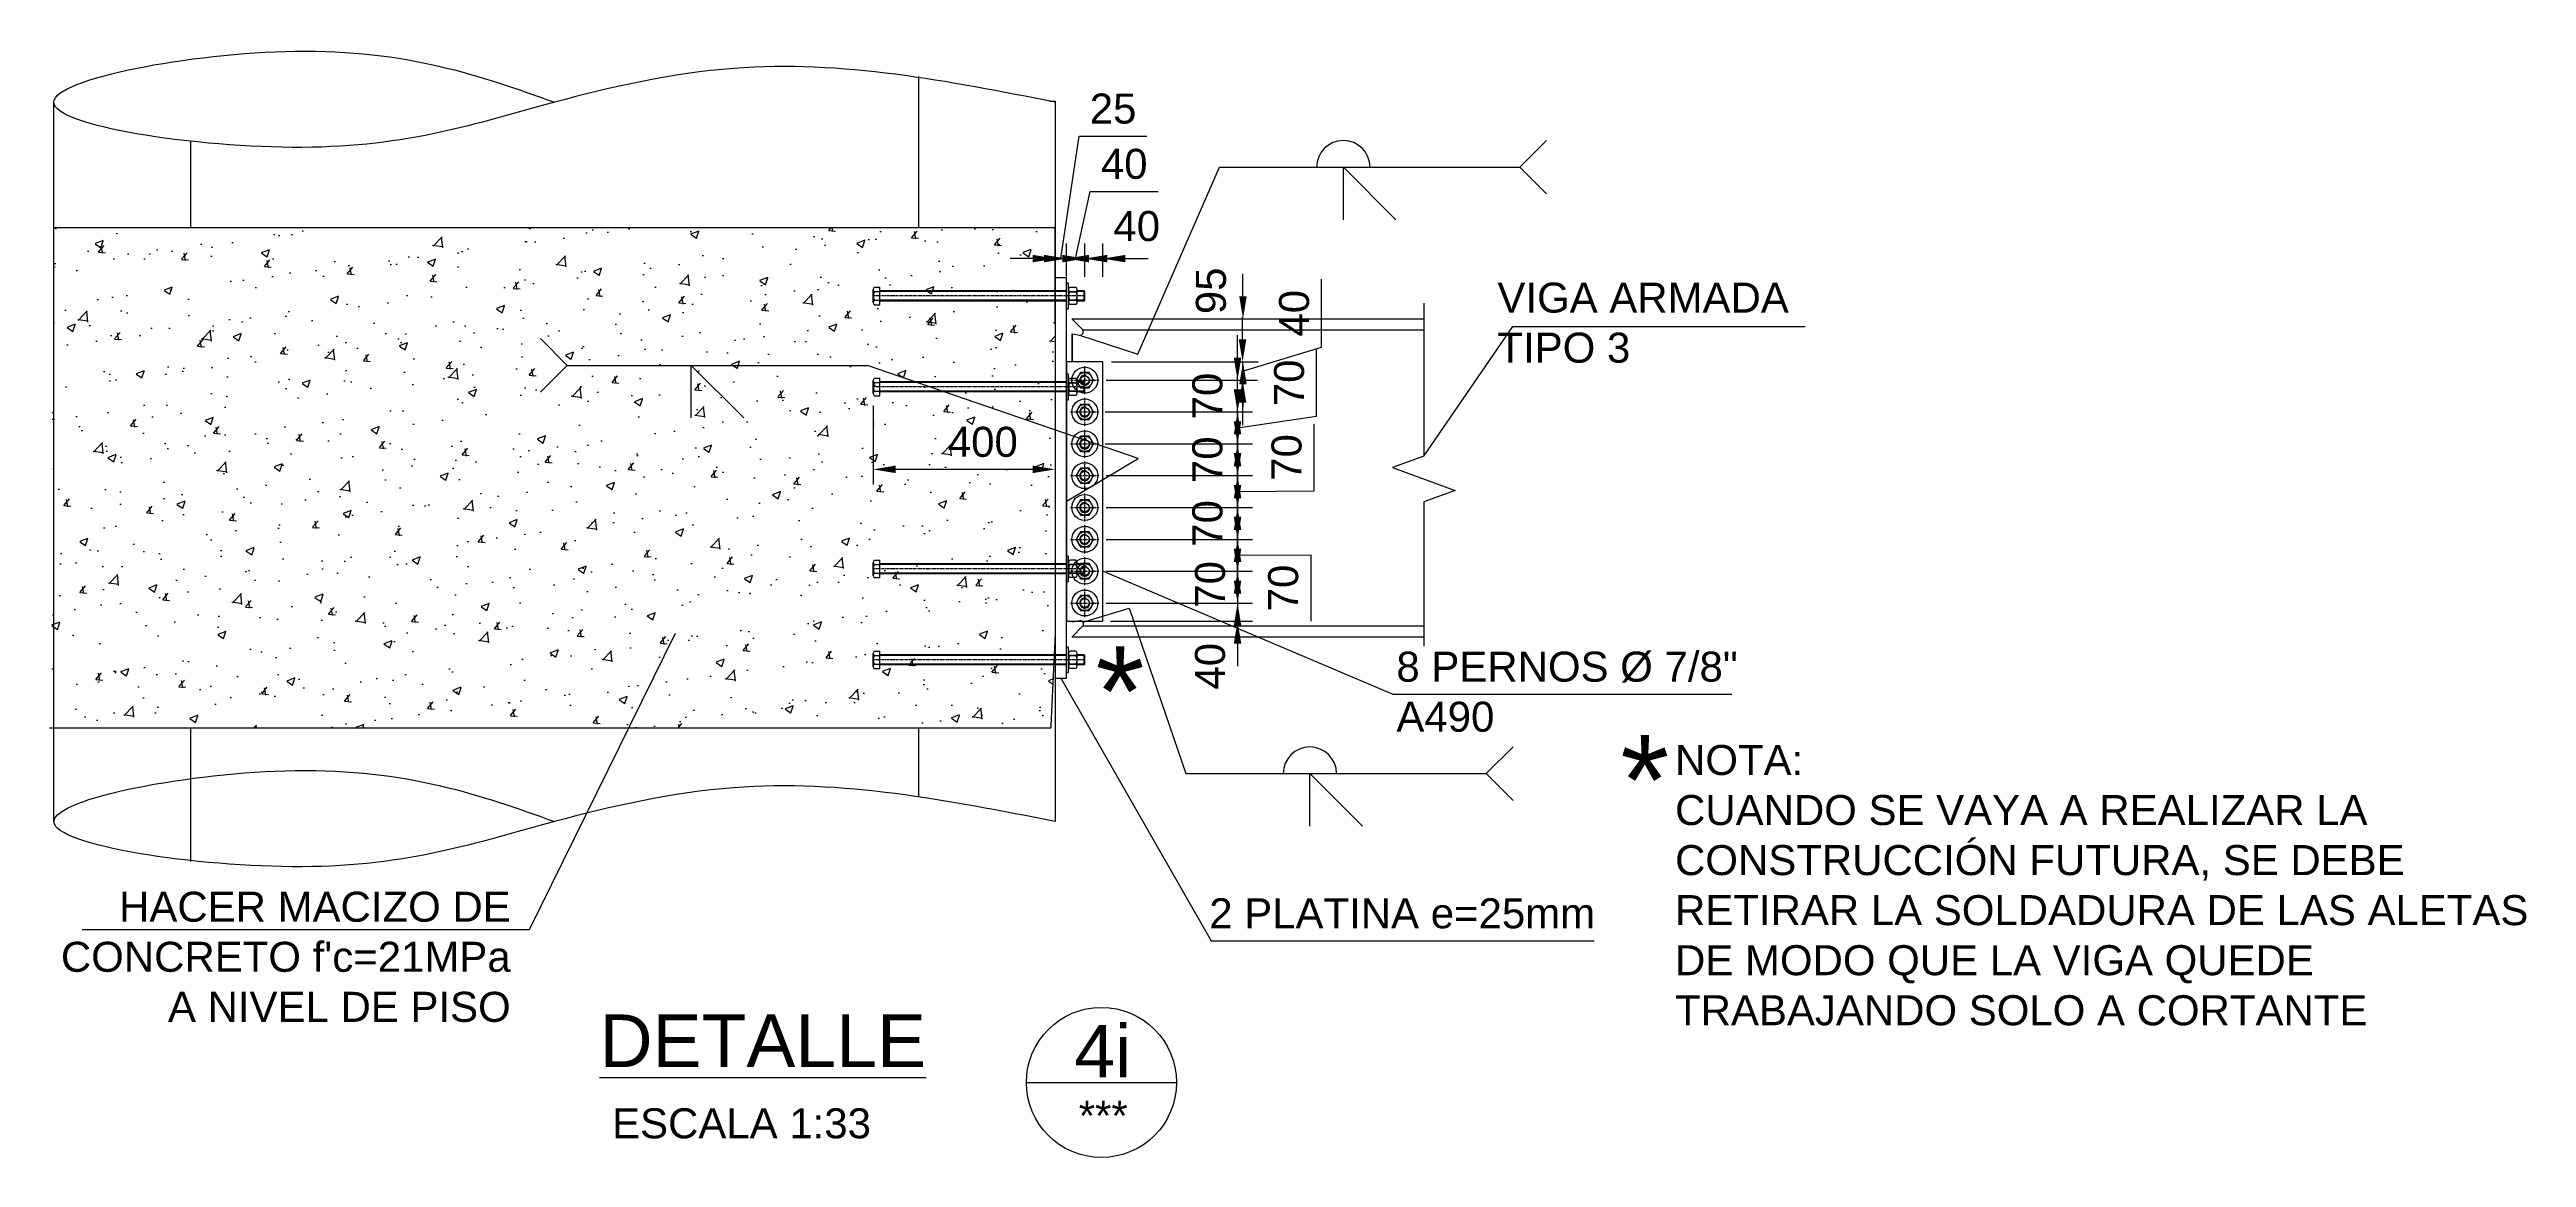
# Model space of a CAD drawing. Header units: millimetres. Extents: x 59135 to 3708801, y -250967 to 196121.
# Drawn here: x 3703358 to 3708801, y 166871 to 169307 of the extents above; entities that cross this region are included whole.
import ezdxf
from ezdxf.enums import TextEntityAlignment as Align

# ---------------------------------------------------------------- set-up
doc = ezdxf.new("R2010")
doc.units = ezdxf.units.MM
doc.header["$LTSCALE"] = 5
doc.header["$PDMODE"] = 3
doc.linetypes.add('CENTER', pattern=[2, 1.25, -0.25, 0.25, -0.25])
doc.linetypes.add('HIDDEN', pattern=[0.375, 0.25, -0.125])
doc.layers.get('Defpoints').update_dxf_attribs({"color": 251})
for name, color, linetype in [('EE-5', 7, 'Continuous'), ('EE-ACHURADOS', 9, 'Continuous'), ('EE-CENTROS', 8, 'CENTER'), ('EE-COLUMNAS CONCRETO', 11, 'Continuous'), ('EE-COTAS', 1, 'Continuous'), ('EE-OCULTAS', 252, 'HIDDEN'), ('EE-OCULTO', 252, 'HIDDEN'), ('EE-PERNOS 7-8', 52, 'Continuous'), ('EE-PLATINA 15', 141, 'Continuous'), ('EE-PLATINA 5-8', 13, 'Continuous'), ('EE-TEXTO 1', 4, 'Continuous'), ('EE-TEXTO 2', 2, 'Continuous'), ('EE-V ARMADA TIPO 3', 41, 'Continuous')]:
    doc.layers.add(name, color=color, linetype=linetype)
doc.styles.add('ARIAL EE', font='arial.ttf')
doc.dimstyles.new('EE 1_STANDAR', dxfattribs={"dimtxt": 2, "dimasz": 1.5, "dimexe": 1, "dimexo": 0.5, "dimgap": 0.8, "dimtad": 1, "dimdec": 0, "dimdsep": 46, "dimtxsty": 'ARIAL EE', "dimcen": 0.09, "dimclrd": 256, "dimclre": 256, "dimclrt": 2, "dimadec": 0, "dimazin": 0, "dimtfac": 1, "dimtdec": 0, "dimtofl": 0, "dimtmove": 1, "dimatfit": 2, "dimfxl": 1, "dimtolj": 1, "dimlwd": -1, "dimlwe": -1, "dimarcsym": 1})

# ---------------------------------------------------------------- blocks, each defined once
blk = doc.blocks.new('TÍTULO DETALLE')
at = {"layer": 'EE-5'}
blk.add_line((17.55, -1.03), (27.55, -1.03), dxfattribs=at)
blk.add_circle((22.55, -1.03), 5, dxfattribs=at)
at = {"layer": 'EE-TEXTO 1', "style": 'ARIAL EE'}
blk.add_attdef('%%UDETALLE', text='', height=3.5, dxfattribs=at).set_placement((0, 0), align=Align.CENTER)
blk.add_attdef('X', text='', height=3.5, dxfattribs=at).set_placement((22.65, 1.06), align=Align.MIDDLE_CENTER)
at = {"layer": 'EE-TEXTO 2', "style": 'ARIAL EE'}
for tag, p in [('SUBTÍTULO1', (-0.58, -4.97)), ('SUBTÍTULO2', (-0.58, -8.28)), ('SUBTÍTULO3', (-0.56, -11.65)), ('ESCALA', (-1.42, -15.07))]:
    blk.add_attdef(tag, text='', height=2, dxfattribs=at).set_placement(p, align=Align.CENTER)
blk.add_attdef('###', text='', height=2, dxfattribs=at).set_placement((22.67, -3.25), align=Align.MIDDLE_CENTER)
blk = doc.blocks.new('T-7-8')
blk.add_lwpolyline([(19.2, 0), (9.6, 16.7), (-9.6, 16.7), (-19.2, 0), (-9.6, -16.7), (9.6, -16.7)], close=True)
for radius in [28.5, 16.7, 9.61]:
    blk.add_circle((0, 0), radius)
blk.add_arc((0, 0), 11.1, 75, 15)
at = {"layer": 'EE-CENTROS'}
for p, q in [((-31, 0), (31, 0)), ((0, -31), (0, 31))]:
    blk.add_line(p, q, dxfattribs=at)
blk = doc.blocks.new('*D1901')
at = {"layer": 'Defpoints', "color": 0, "transparency": 16777216}
for p in [(3705167.6, 168541.1), (3705567.6, 168512.3), (3705167.6, 168383.9)]:
    blk.add_point(p, dxfattribs=at)
at = {"layer": 'EE-COTAS', "transparency": 16777216}
for p, q in [((3705167.6, 168524.6), (3705167.6, 168350.9)), ((3705567.6, 168495.8), (3705567.6, 168350.9)), ((3705518.1, 168383.9), (3705217.1, 168383.9))]:
    blk.add_line(p, q, dxfattribs=at)
for points in [[(3705217.1, 168392.2), (3705217.1, 168375.7), (3705167.6, 168383.9)], [(3705518.1, 168392.2), (3705518.1, 168375.7), (3705567.6, 168383.9)]]:
    blk.add_solid(points, dxfattribs=at)
at = {"layer": 'EE-COTAS', "color": 2, "transparency": 16777216, "insert": (3705408.6, 168444), "char_height": 66, "attachment_point": 5, "style": 'ARIAL EE'}
blk.add_mtext('\\A1;400', dxfattribs=at)
blk = doc.blocks.new('*D1906')
at = {"layer": 'Defpoints', "color": 0, "transparency": 16777216}
for p in [(3705632.6, 168847.2), (3705632.6, 168790.9), (3705672.6, 168790.5)]:
    blk.add_point(p, dxfattribs=at)
at = {"layer": 'EE-COTAS', "transparency": 16777216}
for p, q in [((3705583.1, 168847.2), (3705533.6, 168847.2)), ((3705632.6, 168807.4), (3705632.6, 168880.2)), ((3705672.6, 168807), (3705672.6, 168880.2)), ((3705722.1, 168847.2), (3705771.6, 168847.2))]:
    blk.add_line(p, q, dxfattribs=at)
for points in [[(3705583.1, 168855.5), (3705583.1, 168839), (3705632.6, 168847.2)], [(3705722.1, 168855.5), (3705722.1, 168839), (3705672.6, 168847.2)]]:
    blk.add_solid(points, dxfattribs=at)
at = {"layer": 'EE-COTAS', "color": 2, "transparency": 16777216, "insert": (3705746.8, 168918.3), "char_height": 66, "attachment_point": 5, "style": 'ARIAL EE'}
blk.add_mtext('\\A1;40', dxfattribs=at)
blk = doc.blocks.new('*D1907')
at = {"layer": 'Defpoints', "color": 0, "transparency": 16777216}
for p in [(3705592.6, 168847.2), (3705592.6, 168791.3), (3705632.6, 168790.9)]:
    blk.add_point(p, dxfattribs=at)
at = {"layer": 'EE-COTAS', "transparency": 16777216}
for p, q in [((3705612.6, 168847.2), (3705644.4, 168995)), ((3705644.4, 168995), (3705794.2, 168995)), ((3705543.1, 168847.2), (3705493.6, 168847.2)), ((3705592.6, 168807.8), (3705592.6, 168880.2)), ((3705632.6, 168847.2), (3705592.6, 168847.2)), ((3705632.6, 168807.4), (3705632.6, 168880.2)), ((3705682.1, 168847.2), (3705731.6, 168847.2))]:
    blk.add_line(p, q, dxfattribs=at)
for points in [[(3705543.1, 168855.5), (3705543.1, 168839), (3705592.6, 168847.2)], [(3705682.1, 168855.5), (3705682.1, 168839), (3705632.6, 168847.2)]]:
    blk.add_solid(points, dxfattribs=at)
at = {"layer": 'EE-COTAS', "color": 2, "transparency": 16777216, "insert": (3705719.3, 169055.1), "char_height": 66, "attachment_point": 5, "style": 'ARIAL EE'}
blk.add_mtext('\\A1;40', dxfattribs=at)
blk = doc.blocks.new('*D1908')
at = {"layer": 'Defpoints', "color": 0, "transparency": 16777216}
for p in [(3705567.6, 168847.2), (3705567.6, 168809), (3705592.6, 168805.1)]:
    blk.add_point(p, dxfattribs=at)
at = {"layer": 'EE-COTAS', "transparency": 16777216}
for p, q in [((3705580.1, 168847.2), (3705620.3, 169116.5)), ((3705620.3, 169116.5), (3705769.2, 169116.5)), ((3705518.1, 168847.2), (3705468.6, 168847.2)), ((3705567.6, 168825.5), (3705567.6, 168880.2)), ((3705592.6, 168847.2), (3705567.6, 168847.2)), ((3705592.6, 168821.6), (3705592.6, 168880.2)), ((3705642.1, 168847.2), (3705691.6, 168847.2))]:
    blk.add_line(p, q, dxfattribs=at)
for points in [[(3705518.1, 168855.5), (3705518.1, 168839), (3705567.6, 168847.2)], [(3705642.1, 168855.5), (3705642.1, 168839), (3705592.6, 168847.2)]]:
    blk.add_solid(points, dxfattribs=at)
at = {"layer": 'EE-COTAS', "color": 2, "transparency": 16777216, "insert": (3705694.8, 169176.6), "char_height": 66, "attachment_point": 5, "style": 'ARIAL EE'}
blk.add_mtext('\\A1;25', dxfattribs=at)
blk = doc.blocks.new('*D1909')
at = {"layer": 'Defpoints', "color": 0, "transparency": 16777216}
for p in [(3705674.6, 168715.1), (3705674.6, 168620.1), (3705980.3, 168620.1)]:
    blk.add_point(p, dxfattribs=at)
at = {"layer": 'EE-COTAS', "transparency": 16777216}
for p, q in [((3705980.3, 168764.6), (3705980.3, 168814.1)), ((3705691.1, 168715.1), (3706013.3, 168715.1)), ((3705691.1, 168620.1), (3706013.3, 168620.1)), ((3705980.3, 168570.6), (3705980.3, 168521.1))]:
    blk.add_line(p, q, dxfattribs=at)
for points in [[(3705972.1, 168764.6), (3705988.6, 168764.6), (3705980.3, 168715.1)], [(3705972.1, 168570.6), (3705988.6, 168570.6), (3705980.3, 168620.1)]]:
    blk.add_solid(points, dxfattribs=at)
at = {"layer": 'EE-COTAS', "color": 2, "transparency": 16777216, "insert": (3705910.2, 168776.4), "char_height": 66, "attachment_point": 5, "rotation": 90, "style": 'ARIAL EE'}
blk.add_mtext('\\A1;95', dxfattribs=at)
blk = doc.blocks.new('*D1910')
at = {"layer": 'Defpoints', "color": 0, "transparency": 16777216}
for p in [(3705674.6, 168620.1), (3705663.5, 168580.1), (3705979.4, 168580.1)]:
    blk.add_point(p, dxfattribs=at)
at = {"layer": 'EE-COTAS', "transparency": 16777216}
for p, q in [((3706153, 168652.2), (3706153, 168802)), ((3705979.4, 168669.6), (3705979.4, 168719.1)), ((3705691.1, 168620.1), (3706012.4, 168620.1)), ((3705979.4, 168600.1), (3706153, 168652.2)), ((3705979.4, 168620.1), (3705979.4, 168580.1)), ((3705680, 168580.1), (3706012.4, 168580.1)), ((3705979.4, 168530.6), (3705979.4, 168481.1))]:
    blk.add_line(p, q, dxfattribs=at)
for points in [[(3705971.1, 168669.6), (3705987.6, 168669.6), (3705979.4, 168620.1)], [(3705971.1, 168530.6), (3705987.6, 168530.6), (3705979.4, 168580.1)]]:
    blk.add_solid(points, dxfattribs=at)
at = {"layer": 'EE-COTAS', "color": 2, "transparency": 16777216, "insert": (3706093, 168727.1), "char_height": 66, "attachment_point": 5, "rotation": 90, "style": 'ARIAL EE'}
blk.add_mtext('\\A1;40', dxfattribs=at)
blk = doc.blocks.new('*D1911')
at = {"layer": 'Defpoints', "color": 0, "transparency": 16777216}
for p in [(3705663.5, 168580.1), (3705661.1, 168510.1), (3705968.3, 168510.1)]:
    blk.add_point(p, dxfattribs=at)
at = {"layer": 'EE-COTAS', "transparency": 16777216}
for p, q in [((3705968.3, 168629.6), (3705968.3, 168679.1)), ((3705680, 168580.1), (3706001.3, 168580.1)), ((3705677.6, 168510.1), (3706001.3, 168510.1)), ((3705968.3, 168460.6), (3705968.3, 168411.1))]:
    blk.add_line(p, q, dxfattribs=at)
for points in [[(3705960.1, 168629.6), (3705976.6, 168629.6), (3705968.3, 168580.1)], [(3705960.1, 168460.6), (3705976.6, 168460.6), (3705968.3, 168510.1)]]:
    blk.add_solid(points, dxfattribs=at)
at = {"layer": 'EE-COTAS', "color": 2, "transparency": 16777216, "insert": (3705902.4, 168545.1), "char_height": 66, "attachment_point": 5, "rotation": 90, "style": 'ARIAL EE'}
blk.add_mtext('\\A1;70', dxfattribs=at)
blk = doc.blocks.new('*D1912')
at = {"layer": 'Defpoints', "color": 0, "transparency": 16777216}
for p in [(3705661.1, 168510.1), (3705661.1, 168440.1), (3705968.3, 168440.1)]:
    blk.add_point(p, dxfattribs=at)
at = {"layer": 'EE-COTAS', "transparency": 16777216}
for p, q in [((3706142, 168500.8), (3706142, 168647.4)), ((3705968.3, 168559.6), (3705968.3, 168609.1)), ((3705677.6, 168510.1), (3706001.3, 168510.1)), ((3705968.3, 168510.1), (3705968.3, 168440.1)), ((3705968.3, 168475.1), (3706142, 168500.8)), ((3705677.6, 168440.1), (3706001.3, 168440.1)), ((3705968.3, 168390.6), (3705968.3, 168341.1))]:
    blk.add_line(p, q, dxfattribs=at)
for points in [[(3705960.1, 168559.6), (3705976.6, 168559.6), (3705968.3, 168510.1)], [(3705960.1, 168390.6), (3705976.6, 168390.6), (3705968.3, 168440.1)]]:
    blk.add_solid(points, dxfattribs=at)
at = {"layer": 'EE-COTAS', "color": 2, "transparency": 16777216, "insert": (3706081.9, 168574.1), "char_height": 66, "attachment_point": 5, "rotation": 90, "style": 'ARIAL EE'}
blk.add_mtext('\\A1;70', dxfattribs=at)
blk = doc.blocks.new('*D1913')
at = {"layer": 'Defpoints', "color": 0, "transparency": 16777216}
for p in [(3705661.1, 168440.1), (3705663.5, 168370.1), (3705968.3, 168370.1)]:
    blk.add_point(p, dxfattribs=at)
at = {"layer": 'EE-COTAS', "transparency": 16777216}
for p, q in [((3705968.3, 168489.6), (3705968.3, 168539.1)), ((3705677.6, 168440.1), (3706001.3, 168440.1)), ((3705680, 168370.1), (3706001.3, 168370.1)), ((3705968.3, 168320.6), (3705968.3, 168271.1))]:
    blk.add_line(p, q, dxfattribs=at)
for points in [[(3705960.1, 168489.6), (3705976.6, 168489.6), (3705968.3, 168440.1)], [(3705960.1, 168320.6), (3705976.6, 168320.6), (3705968.3, 168370.1)]]:
    blk.add_solid(points, dxfattribs=at)
at = {"layer": 'EE-COTAS', "color": 2, "transparency": 16777216, "insert": (3705902.4, 168405.1), "char_height": 66, "attachment_point": 5, "rotation": 90, "style": 'ARIAL EE'}
blk.add_mtext('\\A1;70', dxfattribs=at)
blk = doc.blocks.new('*D1914')
at = {"layer": 'Defpoints', "color": 0, "transparency": 16777216}
for p in [(3705663.5, 168370.1), (3705663.5, 168300.1), (3705968.3, 168300.1)]:
    blk.add_point(p, dxfattribs=at)
at = {"layer": 'EE-COTAS', "transparency": 16777216}
for p, q in [((3705968.3, 168419.6), (3705968.3, 168469.1)), ((3706136.4, 168336.8), (3706136.4, 168483.4)), ((3705680, 168370.1), (3706001.3, 168370.1)), ((3705968.3, 168370.1), (3705968.3, 168300.1)), ((3705680, 168300.1), (3706001.3, 168300.1)), ((3705968.3, 168335.1), (3706136.4, 168336.8)), ((3705968.3, 168250.6), (3705968.3, 168201.1))]:
    blk.add_line(p, q, dxfattribs=at)
for points in [[(3705960.1, 168419.6), (3705976.6, 168419.6), (3705968.3, 168370.1)], [(3705960.1, 168250.6), (3705976.6, 168250.6), (3705968.3, 168300.1)]]:
    blk.add_solid(points, dxfattribs=at)
at = {"layer": 'EE-COTAS', "color": 2, "transparency": 16777216, "insert": (3706076.3, 168410.1), "char_height": 66, "attachment_point": 5, "rotation": 90, "style": 'ARIAL EE'}
blk.add_mtext('\\A1;70', dxfattribs=at)
blk = doc.blocks.new('*D1915')
at = {"layer": 'Defpoints', "color": 0, "transparency": 16777216}
for p in [(3705663.5, 168300.1), (3705663.5, 168230.1), (3705968.3, 168230.1)]:
    blk.add_point(p, dxfattribs=at)
at = {"layer": 'EE-COTAS', "transparency": 16777216}
for p, q in [((3705968.3, 168349.6), (3705968.3, 168399.1)), ((3705680, 168300.1), (3706001.3, 168300.1)), ((3705680, 168230.1), (3706001.3, 168230.1)), ((3705968.3, 168180.6), (3705968.3, 168131.1))]:
    blk.add_line(p, q, dxfattribs=at)
for points in [[(3705960.1, 168349.6), (3705976.6, 168349.6), (3705968.3, 168300.1)], [(3705960.1, 168180.6), (3705976.6, 168180.6), (3705968.3, 168230.1)]]:
    blk.add_solid(points, dxfattribs=at)
at = {"layer": 'EE-COTAS', "color": 2, "transparency": 16777216, "insert": (3705902.4, 168265.1), "char_height": 66, "attachment_point": 5, "rotation": 90, "style": 'ARIAL EE'}
blk.add_mtext('\\A1;70', dxfattribs=at)
blk = doc.blocks.new('*D1916')
at = {"layer": 'Defpoints', "color": 0, "transparency": 16777216}
for p in [(3705663.5, 168230.1), (3705663.5, 168160.1), (3705968.3, 168160.1)]:
    blk.add_point(p, dxfattribs=at)
at = {"layer": 'EE-COTAS', "transparency": 16777216}
for p, q in [((3705968.3, 168279.6), (3705968.3, 168329.1)), ((3705680, 168230.1), (3706001.3, 168230.1)), ((3705968.3, 168230.1), (3705968.3, 168160.1)), ((3705968.3, 168195.1), (3706129.1, 168196.4)), ((3706129.1, 168196.4), (3706129.1, 168049.9)), ((3705680, 168160.1), (3706001.3, 168160.1)), ((3705968.3, 168110.6), (3705968.3, 168061.1))]:
    blk.add_line(p, q, dxfattribs=at)
for points in [[(3705960.1, 168279.6), (3705976.6, 168279.6), (3705968.3, 168230.1)], [(3705960.1, 168110.6), (3705976.6, 168110.6), (3705968.3, 168160.1)]]:
    blk.add_solid(points, dxfattribs=at)
at = {"layer": 'EE-COTAS', "color": 2, "transparency": 16777216, "insert": (3706069, 168123.1), "char_height": 66, "attachment_point": 5, "rotation": 90, "style": 'ARIAL EE'}
blk.add_mtext('\\A1;70', dxfattribs=at)
blk = doc.blocks.new('*D1917')
at = {"layer": 'Defpoints', "color": 0, "transparency": 16777216}
for p in [(3705663.5, 168160.1), (3705663.5, 168090.1), (3705968.3, 168090.1)]:
    blk.add_point(p, dxfattribs=at)
at = {"layer": 'EE-COTAS', "transparency": 16777216}
for p, q in [((3705968.3, 168209.6), (3705968.3, 168259.1)), ((3705680, 168160.1), (3706001.3, 168160.1)), ((3705680, 168090.1), (3706001.3, 168090.1)), ((3705968.3, 168040.6), (3705968.3, 167991.1))]:
    blk.add_line(p, q, dxfattribs=at)
for points in [[(3705960.1, 168209.6), (3705976.6, 168209.6), (3705968.3, 168160.1)], [(3705960.1, 168040.6), (3705976.6, 168040.6), (3705968.3, 168090.1)]]:
    blk.add_solid(points, dxfattribs=at)
at = {"layer": 'EE-COTAS', "color": 2, "transparency": 16777216, "insert": (3705908.2, 168131.1), "char_height": 66, "attachment_point": 5, "rotation": 90, "style": 'ARIAL EE'}
blk.add_mtext('\\A1;70', dxfattribs=at)
blk = doc.blocks.new('*D1918')
at = {"layer": 'Defpoints', "color": 0, "transparency": 16777216}
for p in [(3705663.5, 168090.1), (3705672.6, 168050.1), (3705968.3, 168050.1)]:
    blk.add_point(p, dxfattribs=at)
at = {"layer": 'EE-COTAS', "transparency": 16777216}
for p, q in [((3705968.3, 168139.6), (3705968.3, 168189.1)), ((3705680, 168090.1), (3706001.3, 168090.1)), ((3705689.1, 168050.1), (3706001.3, 168050.1)), ((3705968.3, 168000.6), (3705968.3, 167951.1))]:
    blk.add_line(p, q, dxfattribs=at)
for points in [[(3705960.1, 168139.6), (3705976.6, 168139.6), (3705968.3, 168090.1)], [(3705960.1, 168000.6), (3705976.6, 168000.6), (3705968.3, 168050.1)]]:
    blk.add_solid(points, dxfattribs=at)
at = {"layer": 'EE-COTAS', "color": 2, "transparency": 16777216, "insert": (3705908.2, 167951.1), "char_height": 66, "attachment_point": 5, "rotation": 90, "style": 'ARIAL EE'}
blk.add_mtext('\\A1;40', dxfattribs=at)
blk = doc.blocks.new('AWS-BEVE')
for p, q in [((0, 0), (20, 0)), ((8.25, 0), (11.75, -3.5)), ((8.25, -3.5), (8.25, 0))]:
    blk.add_line(p, q)
at = {"layer": 'EE-TEXTO 2', "style": 'ARIAL EE', "flags": 12}
blk.add_attdef('VALOR_SOLDADURA', text='', height=2, dxfattribs=at).set_placement((8.03, -2.7), align=Align.RIGHT)
for tag, p in [('DE-TANTO-CADA-TANTO', (12.6, -2.86)), ('INDICACION_ANGULO', (9.18, -6.51))]:
    blk.add_attdef(tag, p, '', height=2, dxfattribs=at)
blk = doc.blocks.new('OBSERVACION')
for q in [(1.78, 1.78), (1.78, -1.78)]:
    blk.add_line((0, 0), q)
at = {"layer": 'EE-TEXTO 2', "style": 'ARIAL EE', "flags": 4}
blk.add_attdef('OBSERVACION', (2.3, -1.07), '', height=2, dxfattribs=at)
blk = doc.blocks.new('PASO DE RATON-A')
blk.add_lwpolyline([(17.3, -10.7), (3.5, -0.6, -0.616735), (7.6, 12.4), (41.6, 12.4)], format="xyb")
blk = doc.blocks.new('*U1692')
for p, q in [((-19.2, 422), (-19.2, 410.3)), ((-19.2, 410.3), (19.2, 410.3)), ((-14.4, 425), (14.4, 425)), ((-11.1, 0), (-11.1, 410.3)), ((-9.6, 422), (-9.6, 410.3)), ((9.6, 422), (9.6, 410.3)), ((11.1, 0), (11.1, 410.3)), ((19.2, 422), (19.2, 410.3)), ((-26.6, 0), (26.6, 0)), ((-28.6, -2.4), (-28.6, -2)), ((-26.6, -4.4), (26.6, -4.4)), ((-18.9, -20.5), (-18.9, -7.3)), ((-14.1, -23.4), (14.1, -23.4)), ((-11.1, -38.8), (-11.1, -23.4)), ((-11.1, -38.8), (-9.6, -40.3)), ((-11.1, -38.8), (11.1, -38.8)), ((-9.6, -40.3), (9.6, -40.3)), ((-9.4, -7.3), (-9.4, -20.5)), ((-9.4, -20.5), (-9.4, -9)), ((9.4, -7.3), (9.4, -20.5)), ((9.4, -20.5), (9.4, -9)), ((11.1, -38.8), (9.6, -40.3)), ((11.1, -38.8), (11.1, -23.4)), ((18.9, -20.5), (18.9, -7.3)), ((28.6, -2.4), (28.6, -2))]:
    blk.add_line(p, q)
for centre, radius, start, end in [((-14.4, 419.6), 5.36, 26.1162, 153.8838), ((0, 408.1), 16.9, 55.3723, 124.6277), ((14.4, 419.6), 5.36, 26.1162, 153.8838), ((-26.6, -2), 2, 90, 180), ((26.6, -2), 2, 0, 90), ((-26.6, -2.4), 2, 180, 270), ((-14.1, -9.6), 5.25, 26.1162, 153.8838), ((-14.1, -18.2), 5.25, 206.1162, 333.8838), ((0, -21), 16.6, 55.3723, 124.6277), ((0, -6.8), 16.6, 235.3723, 304.6277), ((14.1, -9.6), 5.25, 26.1162, 153.8838), ((14.1, -18.2), 5.25, 206.1162, 333.8838), ((26.6, -2.4), 2, 270, 0)]:
    blk.add_arc(centre, radius, start, end)
at = {"layer": 'EE-CENTROS'}
blk.add_line((0, -40.3), (0, 425), dxfattribs=at)
at = {"layer": 'EE-OCULTAS'}
for p, q in [((-9.6, 0), (-9.6, 410.3)), ((9.6, 0), (9.6, 410.3)), ((-9.6, -40.3), (-9.6, -23.4)), ((9.6, -40.3), (9.6, -23.4))]:
    blk.add_line(p, q, dxfattribs=at)

msp = doc.modelspace()

# ---------------------------------------------------------------- hatches: boundary and pattern name
at = {"layer": 'EE-ACHURADOS'}
h = msp.add_hatch(dxfattribs=at)
h.set_pattern_fill('AR-CONC', color=256)
h.set_pattern_definition([(50, (1371940.1, -17201.52), (182.184669, -15.939086), [19.05, -209.55]), (355, (1371940.1, -17201.52), (-35.243421, 191.056845), [15.24, -167.640584]), (100.451445, (1371955.28, -17202.85), (146.941247, 175.117752), [16.190009, -178.090245]), (46.1842, (1371940.1, -17150.72), (271.07904, -42.042328), [28.575, -314.325]), (96.635558, (1371962.69, -17154.22), (237.404134, 247.426125), [24.285023, -267.135608]), (351.184151, (1371940.1, -17150.72), (237.404134, 247.426125), [22.859967, -251.459732]), (21, (1371965.5, -17163.42), (151.614391, -102.265198), [19.05, -209.55]), (326, (1371965.5, -17163.42), (61.802028, 184.187966), [15.24, -167.64]), (71.451445, (1371978.13, -17171.94), (213.416419, 81.922769), [16.190009, -178.089938]), (37.5, (1371940.1, -17201.52), (3.0886033, 84.5550389), [0, -165.608, 0, -170.18, 0, -168.275]), (7.5, (1371940.1, -17201.52), (66.8196625, 100.1805748), [0, -97.028, 0, -161.798, 0, -64.135]), (327.5, (1371883.455, -17201.52), (135.5905952, -5.728744), [0, -63.5, 0, -198.12, 0, -262.89]), (317.5, (1371858.05, -17201.52), (148.1291814, 25.426491), [0, -82.55, 0, -131.572, 0, -186.69])])
edge = h.paths.add_edge_path()
edge.add_line((3705567.6, 168653.3), (3705279.8, 168653.3))
edge.add_line((3705279.8, 168653.3), (3705270.4, 168654.9))
edge.add_arc((3705271.7, 168650.9), 4.17, 107.9379, 180)
edge.add_line((3705267.6, 168650.9), (3705267.6, 168662.8))
edge.add_line((3705267.6, 168662.8), (3705567.6, 168662.8))
edge.add_line((3705567.6, 168662.8), (3705567.6, 168915.1))
edge.add_line((3705567.6, 168915.1), (3703367.6, 168915.1))
edge.add_line((3703367.6, 168915.1), (3703357.8, 167815.1))
edge.add_line((3703357.8, 167815.1), (3705557.8, 167815.1))
edge.add_line((3705557.8, 167815.1), (3705567.6, 168053.3))
edge.add_line((3705567.6, 168053.3), (3705279.8, 168053.3))
edge.add_line((3705279.8, 168053.3), (3705279.8, 168054.9))
edge.add_line((3705279.8, 168054.9), (3705270.4, 168054.9))
edge.add_arc((3705271.7, 168050.9), 4.17, 107.9379, 180)
edge.add_line((3705267.6, 168050.9), (3705267.6, 168062.8))
edge.add_line((3705267.6, 168062.8), (3705567.6, 168062.8))
edge.add_line((3705567.6, 168062.8), (3705567.6, 168355.6))
edge.add_line((3705567.6, 168355.6), (3705279.8, 168355.6))
edge.add_line((3705279.8, 168355.6), (3705279.8, 168357.2))
edge.add_line((3705279.8, 168357.2), (3705270.4, 168357.2))
edge.add_arc((3705271.7, 168353.2), 4.17, 107.9379, 180)
edge.add_line((3705267.6, 168353.2), (3705267.6, 168365.1))
edge.add_line((3705267.6, 168365.1), (3705567.6, 168365.1))
edge.add_line((3705567.6, 168365.1), (3705567.6, 168653.3))

# ---------------------------------------------------------------- linework, layer by layer
at = {"layer": 'EE-COLUMNAS CONCRETO'}
for points in [[(3703367.6, 167609.7), (3703367.6, 169188.5)], [(3705554.9, 169193.5), (3705567.6, 169193.5), (3705567.6, 167609.7)]]:
    msp.add_lwpolyline(points, dxfattribs=at)
for points in [[(3705567.3, 169191), (3704860.8, 169265.4), (3704467.3, 169191), (3703912.5, 169091.7), (3703367.3, 169191), (3703897.4, 169303.2), (3704467.3, 169191)], [(3705567.6, 167609.7), (3704861.1, 167684.1), (3704467.6, 167609.7), (3703912.7, 167510.4), (3703367.6, 167609.7), (3703897.6, 167721.9), (3704467.6, 167609.7)]]:
    msp.add_spline(points, degree=3, dxfattribs=at)
at = {"layer": 'EE-COTAS', "linetype": 'Continuous'}
msp.add_lwpolyline([(3706377.7, 168749), (3706377.7, 168412.8), (3706309.1, 168387.8), (3706446.4, 168337.8), (3706377.7, 168312.8), (3706377.7, 167995.5)], dxfattribs=at)
at = {"layer": 'EE-COTAS'}
for centre in [(3706200.8, 169048.2), (3706127.2, 167715.1)]:
    msp.add_arc(centre, 58.7, 0, 180, dxfattribs=at)
at = {"layer": 'EE-OCULTO'}
for p, q in [((3705267.6, 169247.8), (3705267.6, 168915.1)), ((3703667.6, 169105.3), (3703667.6, 168915.1)), ((3703667.6, 167815.1), (3703667.6, 167521.6)), ((3705267.6, 167815.1), (3705267.6, 167664.1))]:
    msp.add_line(p, q, dxfattribs=at)
for points in [[(3705567.6, 168702.8), (3705567.6, 168915.1), (3703367.6, 168915.1)], [(3705567.6, 168022.8), (3705557.8, 167815.1), (3703357.8, 167815.1)]]:
    msp.add_lwpolyline(points, dxfattribs=at)
at = {"layer": 'EE-PLATINA 15'}
msp.add_lwpolyline([(3705567.6, 167925.1), (3705592.6, 167925.1), (3705592.6, 168805.1), (3705567.6, 168805.1)], close=True, dxfattribs=at)
at = {"layer": 'EE-PLATINA 5-8'}
msp.add_lwpolyline([(3705592.6, 168050.1), (3705672.6, 168050.1), (3705672.6, 168620.1), (3705592.6, 168620.1)], close=True, dxfattribs=at)
at = {"layer": 'EE-V ARMADA TIPO 3'}
for points in [[(3705604.6, 168715.1), (3706377.7, 168715.1)], [(3705604.6, 168620.1), (3705604.6, 168681.8)], [(3705604.6, 168681.8), (3705604.6, 168620.1)], [(3706377.7, 168690.1), (3705628.3, 168690.1)], [(3705604.6, 168050.1), (3705604.6, 168048.6)], [(3705628.3, 168040.1), (3706377.7, 168040.1)], [(3706377.7, 168015.1), (3705604.6, 168015.1)]]:
    msp.add_lwpolyline(points, dxfattribs=at)

# ---------------------------------------------------------------- block references
at = {"layer": 'EE-COTAS', "yscale": 33, "zscale": 33}
for name, p, xscale in [('OBSERVACION', (3706588.6, 169048.2), 33), ('AWS-BEVE', (3705928.6, 169048.2), 33), ('OBSERVACION', (3704495.5, 168612.6), -33), ('AWS-BEVE', (3704495.5, 168612.6), 33), ('OBSERVACION', (3706514.9, 167715.1), 33), ('AWS-BEVE', (3705854.9, 167715.1), 33)]:
    msp.add_blockref(name, p, dxfattribs=dict(at, xscale=xscale))
at = {"layer": 'EE-COTAS'}
ref = msp.add_blockref('TÍTULO DETALLE', (3704925.1, 167070.2), dxfattribs=dict(at, xscale=33, yscale=33, zscale=33))
ref.add_attrib('ESCALA', 'ESCALA 1:33', dxfattribs={"layer": 'EE-TEXTO 2', "height": 66, "style": 'ARIAL EE'}).set_placement((3704878.4, 166913.4), align=Align.CENTER)
ref.add_attrib('%%UDETALLE', '%%UDETALLE', dxfattribs={"layer": 'EE-TEXTO 1', "height": 115.5, "style": 'ARIAL EE'}).set_placement((3704925.1, 167070.2), align=Align.CENTER)
ref.add_attrib('###', '***', dxfattribs={"layer": 'EE-TEXTO 2', "height": 66, "style": 'ARIAL EE'}).set_placement((3705673.2, 166963.1), align=Align.MIDDLE_CENTER)
ref.add_attrib('X', '4i', dxfattribs={"layer": 'EE-TEXTO 1', "height": 115.5, "style": 'ARIAL EE'}).set_placement((3705672.4, 167105.1), align=Align.MIDDLE_CENTER)
at = {"layer": 'EE-PERNOS 7-8', "rotation": 90}
for p in [(3705592.6, 168765.1), (3705592.6, 168565.1), (3705592.6, 168165.1), (3705592.6, 167965.1)]:
    msp.add_blockref('*U1692', p, dxfattribs=at)
at = {"layer": 'EE-PERNOS 7-8'}
for p in [(3705632.6, 168580.1), (3705632.6, 168510.1), (3705632.6, 168440.1), (3705632.6, 168370.1), (3705632.6, 168300.1), (3705632.6, 168230.1), (3705632.6, 168160.1), (3705632.6, 168090.1)]:
    msp.add_blockref('T-7-8', p, dxfattribs=at)
at = {"layer": 'EE-V ARMADA TIPO 3', "xscale": -1, "rotation": 313.6372186564047}
msp.add_blockref('PASO DE RATON-A', (3705624.3, 168676.5), dxfattribs=at)
at = {"layer": 'EE-V ARMADA TIPO 3', "rotation": 226.3627813435953}
msp.add_blockref('PASO DE RATON-A', (3705624.3, 168053.8), dxfattribs=at)

# ---------------------------------------------------------------- texts
at = {"layer": 'EE-COTAS', "color": 2, "char_height": 66, "style": 'ARIAL EE'}
for s, insert, width, attachment_point in [('VIGA ARMADA TIPO 3', (3706539.4, 168617.5), 763.843, 7), ('8 PERNOS %%C 7/8" A490', (3706317.4, 167806.3), 762.188, 7), ("HACER MACIZO DE CONCRETO f'c=21MPa A NIVEL DE PISO", (3704371.2, 167168.5), 1011.997, 9), ('2 PLATINA e=25mm', (3705906.1, 167374.1), 940.467, 7)]:
    msp.add_mtext(s, dxfattribs=dict(at, insert=insert, width=width, attachment_point=attachment_point))
at = {"layer": 'EE-TEXTO 2', "color": 2, "attachment_point": 7, "style": 'ARIAL EE'}
for s, insert, char_height, width in [('*', (3705656.3, 167796.9), 198, 782.831), ('*', (3706809.4, 167601.9), 198, 782.831), ('NOTA:\\PCUANDO SE VAYA A REALIZAR LA CONSTRUCCIÓN FUTURA, SE DEBE RETIRAR LA SOLDADURA DE LAS ALETAS DE MODO QUE LA VIGA QUEDE TRABAJANDO SOLO A CORTANTE', (3706929.7, 167161), 66, 1916.067)]:
    msp.add_mtext(s, dxfattribs=dict(at, insert=insert, char_height=char_height, width=width))

# ---------------------------------------------------------------- dimensions: what is measured, and where the dimension line sits
at = {"layer": 'EE-COTAS'}
for base, p1, p2, picture, middle in [((3705567.6, 168847.2), (3705592.6, 168805.1), (3705567.6, 168809), '*D1908', (3705646.7, 169116.5)), ((3705592.6, 168847.2), (3705632.6, 168790.9), (3705592.6, 168791.3), '*D1907', (3705670.8, 168995)), ((3705632.6, 168847.2), (3705672.6, 168790.5), (3705632.6, 168790.9), '*D1906', (3705746.8, 168858.2)), ((3705167.6, 168383.9), (3705567.6, 168512.3), (3705167.6, 168541.1), '*D1901', (3705408.6, 168383.9))]:
    dim = msp.add_linear_dim(base=base, p1=p1, p2=p2, dimstyle='EE 1_STANDAR', dxfattribs=at)
    dim.commit()
    dim.dimension.update_dxf_attribs({"geometry": picture, "text_midpoint": middle, "dimtype": 160})
dim = msp.add_linear_dim(base=(3705979.4, 168580.1), p1=(3705674.6, 168620.1), p2=(3705663.5, 168580.1), angle=90, dimstyle='EE 1_STANDAR', dxfattribs=at)
dim.commit()
dim.dimension.update_dxf_attribs({"geometry": '*D1910', "text_midpoint": (3706093, 168678.6)})
for base, p1, p2, picture, middle in [((3705980.3, 168620.1), (3705674.6, 168715.1), (3705674.6, 168620.1), '*D1909', (3705970.3, 168776.4)), ((3705968.3, 168510.1), (3705663.5, 168580.1), (3705661.1, 168510.1), '*D1911', (3705962.5, 168545.1)), ((3705968.3, 168440.1), (3705661.1, 168510.1), (3705661.1, 168440.1), '*D1912', (3706142, 168527.2)), ((3705968.3, 168370.1), (3705661.1, 168440.1), (3705663.5, 168370.1), '*D1913', (3705962.5, 168405.1)), ((3705968.3, 168300.1), (3705663.5, 168370.1), (3705663.5, 168300.1), '*D1914', (3706136.4, 168363.2)), ((3705968.3, 168230.1), (3705663.5, 168300.1), (3705663.5, 168230.1), '*D1915', (3705962.5, 168265.1)), ((3705968.3, 168160.1), (3705663.5, 168230.1), (3705663.5, 168160.1), '*D1916', (3706129.1, 168170)), ((3705968.3, 168090.1), (3705663.5, 168160.1), (3705663.5, 168090.1), '*D1917', (3705968.3, 168131.1)), ((3705968.3, 168050.1), (3705663.5, 168090.1), (3705672.6, 168050.1), '*D1918', (3705968.3, 167951.1))]:
    dim = msp.add_linear_dim(base=base, p1=p1, p2=p2, angle=90, dimstyle='EE 1_STANDAR', dxfattribs=at)
    dim.commit()
    dim.dimension.update_dxf_attribs({"geometry": picture, "text_midpoint": middle, "dimtype": 160})

# ---------------------------------------------------------------- leaders
for points in [[(3705621.4, 168678.7), (3705749.3, 168637), (3705928.6, 169048.2)], [(3705593.9, 168315.1), (3705749.8, 168407.5), (3705155.5, 168612.6)], [(3705628.4, 168047.7), (3705730.4, 168079.1), (3705854.9, 167715.1)]]:
    msp.add_leader(points, dimstyle='EE 1_STANDAR', override={"dimscale": 0, "dimgap": 0.8, "dimtad": 1}, dxfattribs=at)
at = {"layer": 'EE-COTAS', "annotation_type": 0, "has_hookline": 1}
for points, hookline_direction, text_width in [([(3706377.7, 168412.8), (3706573, 168698), (3706574.5, 168698)], 0, 640.1), ([(3705673.1, 168160.1), (3706309.9, 167889.8), (3706311.4, 167889.8)], 0, 742.1), ([(3704732.6, 168022.8), (3704411.7, 167371.6), (3704410.2, 167371.6)], 1, 980), ([(3705580.1, 167925.1), (3705910.5, 167347.7), (3705912, 167347.7)], 0, 839.5)]:
    msp.add_leader(points, dimstyle='EE 1_STANDAR', override={"dimscale": 0, "dimgap": 0.8, "dimtad": 1}, dxfattribs=dict(at, hookline_direction=hookline_direction, text_width=text_width))

doc.saveas('drawing.dxf')
